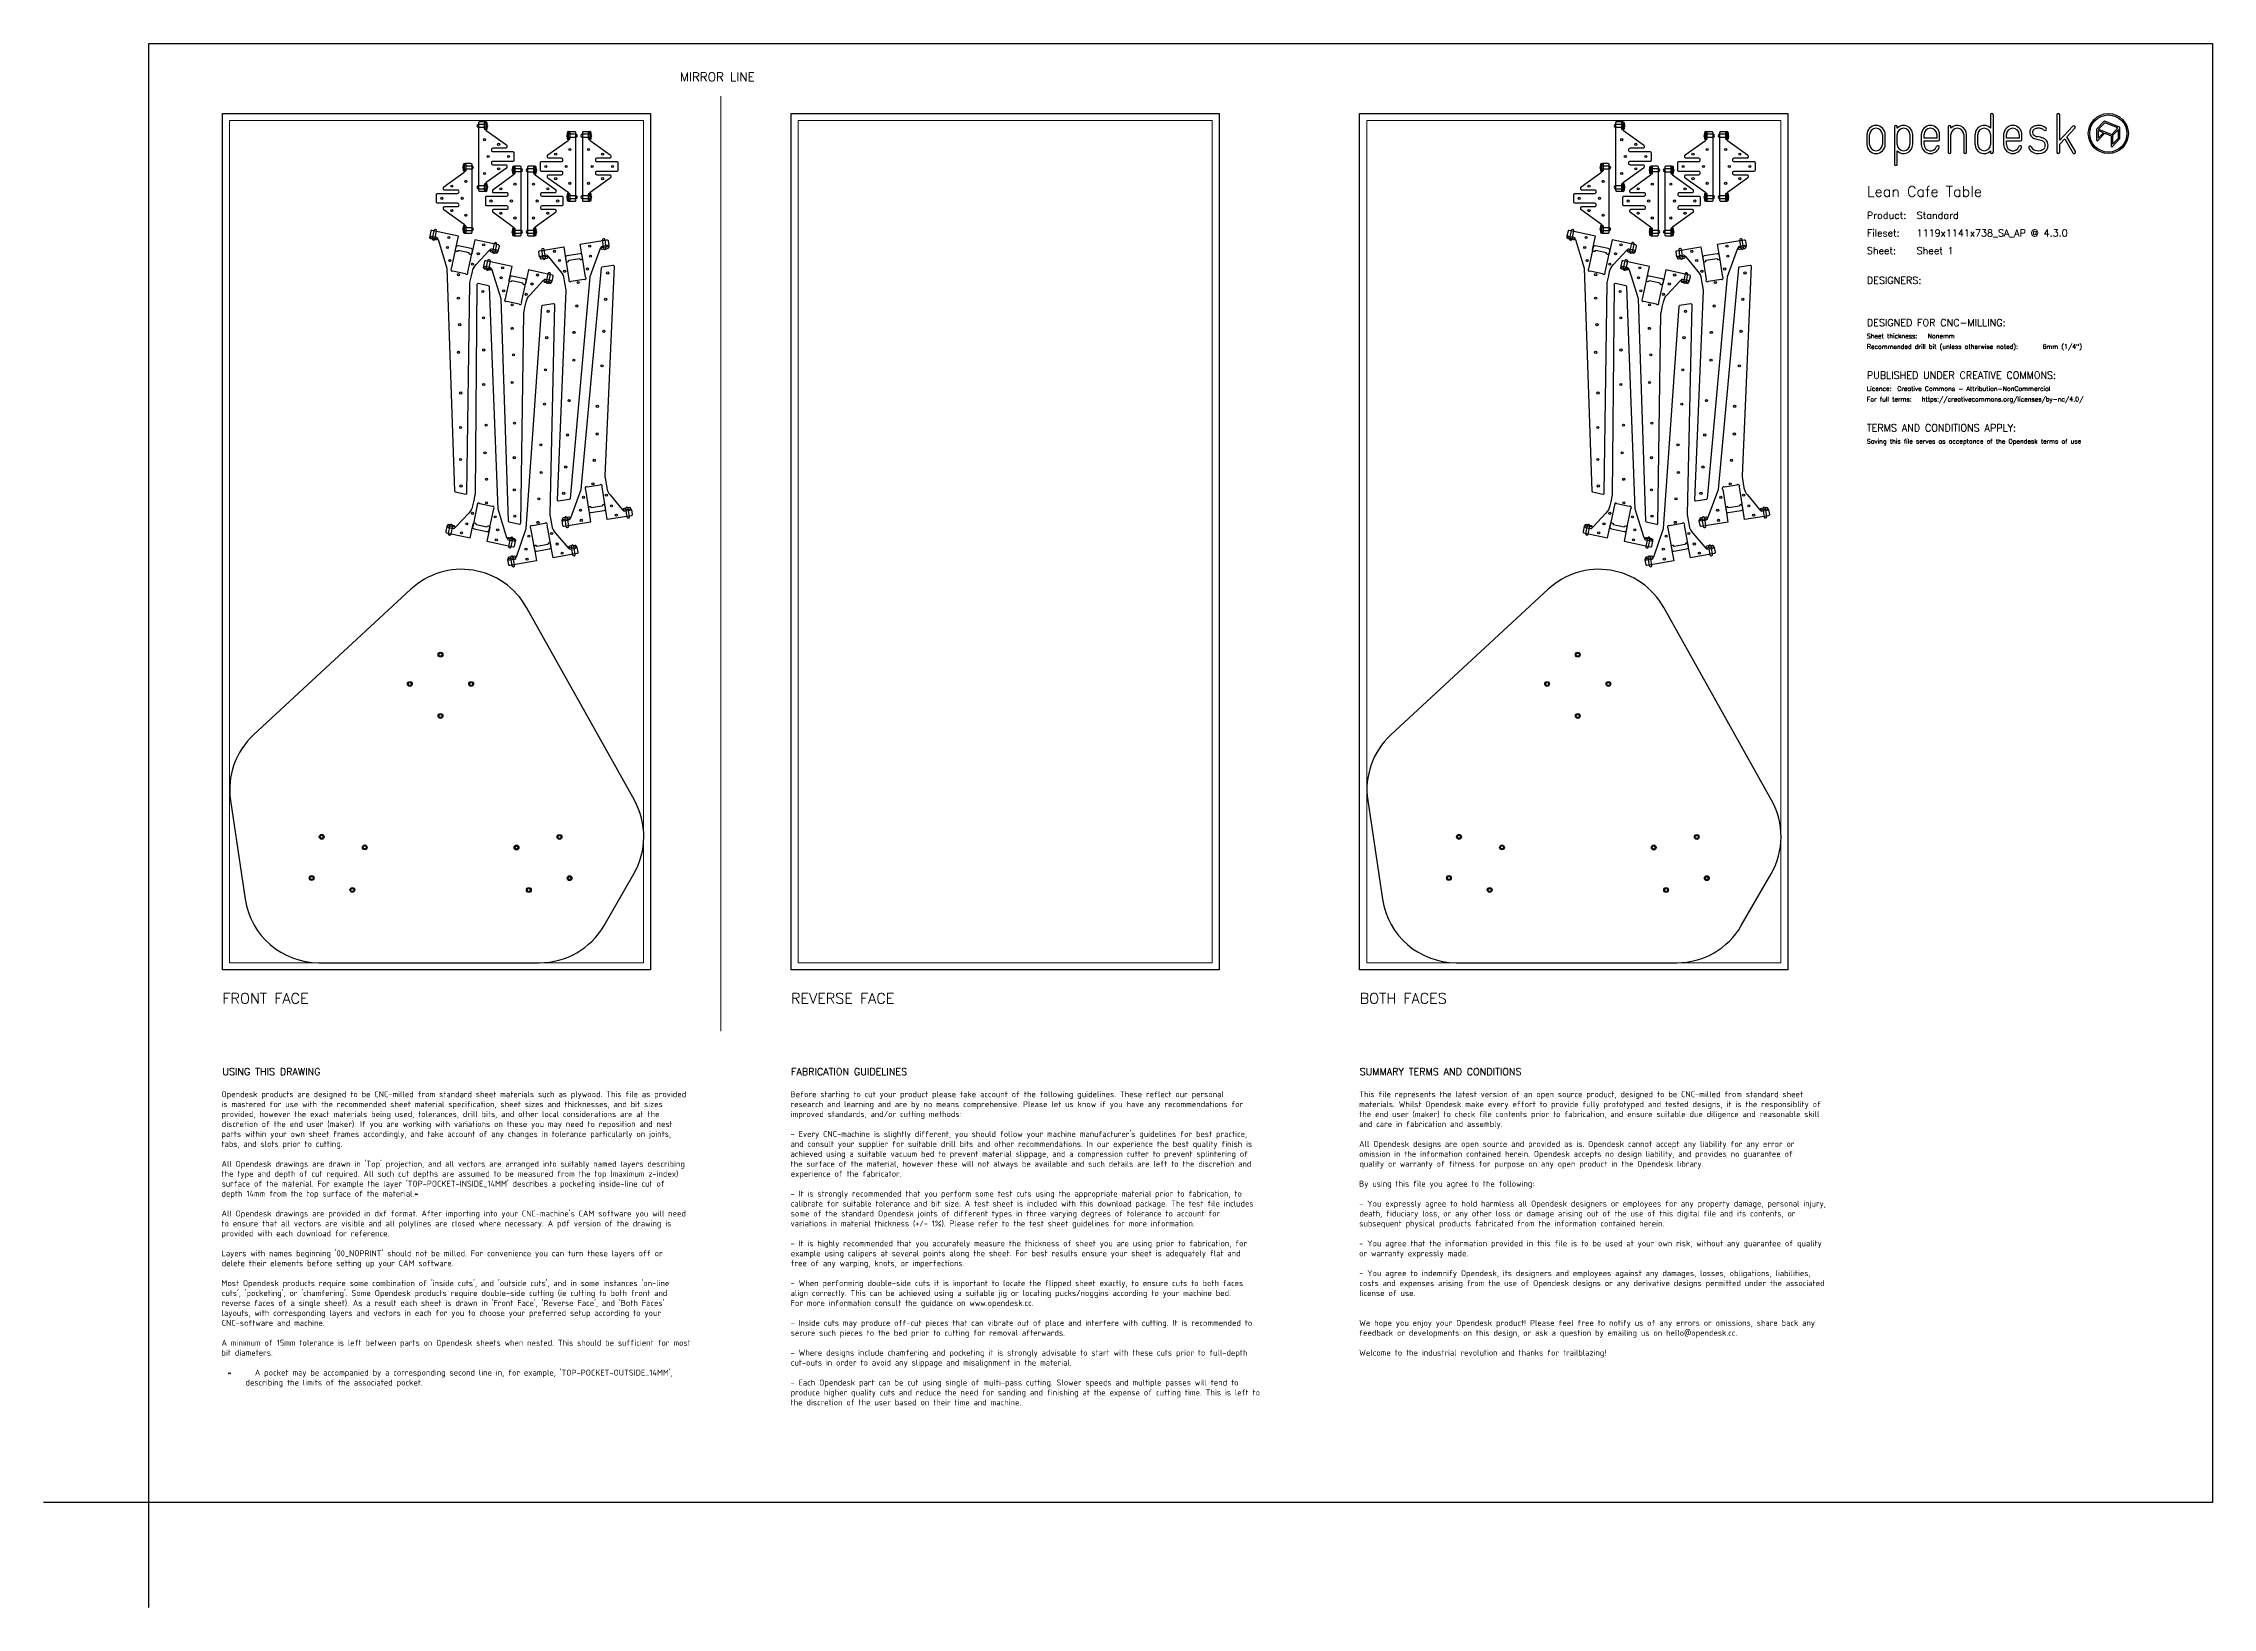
# Model space of a CAD drawing. Header units: millimetres. Extents: x -300 to 5880, y -300 to 4158.
import ezdxf
from ezdxf.enums import TextEntityAlignment as Align

# ---------------------------------------------------------------- set-up
doc = ezdxf.new("R2010")
doc.units = ezdxf.units.MM
doc.layers.add('00-NOPRINT_TEXT', color=7, linetype='Continuous', lineweight=25)
doc.layers.add('00_NOPRINT_TOLERANCE', color=7, linetype='Continuous', lineweight=5)
for name, color, linetype, lineweight, true_color in [('BOARD_$TH-NOMINAL', 3, 'Continuous', 30, 0x00ff00), ('TOP-CUT-OUTSIDE_24.000MM', 140, 'Continuous', 25, 0x00a2ff), ('TOP-HOLE-6.000MM-DIAM_15.000MM', 20, 'Continuous', 25, 0xff2400), ('TOP-HOLE-9.000MM-DIAM_19.000MM', 120, 'Continuous', 25, 0x00ffc5), ('TOP-POCKET-INSIDE_14.000MM', 190, 'Continuous', 25, 0x9300ff), ('TOP-POCKET-INSIDE_2.000MM', 110, 'Continuous', 25, 0x00ff94), ('TOP-POCKET-INSIDE_4.000MM', 160, 'Continuous', 25, 0x0026ff), ('TOP-POCKET-INSIDE_9.000MM', 60, 'Continuous', 25, 0xb0ff00)]:
    doc.layers.add(name, color=color, linetype=linetype, lineweight=lineweight, true_color=true_color)
doc.layers.add('TOP-CHAMFER-ONLINE_14.000MM', color=70, linetype='Continuous', true_color=0x8fff00)
doc.styles.add('OD-ISOCP-17_221', font='isocp.shx')
doc.styles.add('OD-ISOCP-17_222', font='isocp.shx')
doc.styles.add('OD-ISOCP-17_223', font='isocp.shx')
doc.styles.add('OD-ISOCP-17_224', font='isocp.shx')
doc.styles.add('OD-ISOCP-17_225', font='isocp.shx')
doc.styles.add('OD-ISOCP-17_226', font='isocp.shx')
doc.styles.add('OD-ISOCP-17_227', font='isocp.shx')
doc.styles.add('OD-ISOCP-17_228', font='isocp.shx')
doc.styles.add('OD-ISOCP-17_229', font='isocp.shx')
doc.styles.add('OD-ISOCP-17_230', font='isocp.shx')
doc.styles.add('OD-ISOCP-17_231', font='isocp.shx')
doc.styles.add('OD-ISOCP-17_232', font='isocp.shx')
doc.styles.add('OD-ISOCP-17_233', font='isocp.shx')
doc.styles.add('OD-ISOCP-17_234', font='isocp.shx')
doc.styles.add('OD-ISOCP-17_235', font='isocp.shx')
doc.styles.add('OD-ISOCP-17_236', font='isocp.shx')
doc.styles.add('OD-ISOCP-17_237', font='isocp.shx')
doc.styles.add('OD-ISOCP-17_238', font='isocp.shx')
doc.styles.add('OD-ISOCP-17_239', font='isocp.shx')
doc.styles.add('OD-ISOCP-17_240', font='isocp.shx')
doc.styles.add('OD-ISOCP-17_241', font='isocp.shx')
doc.styles.add('OD-ISOCP-17_242', font='isocp.shx')
doc.styles.add('OD-ISOCP-17_243', font='isocp.shx')
doc.styles.add('OD-ISOCP-17_244', font='isocp.shx')
doc.styles.add('OD-ISOCP-17_245', font='isocp.shx')
doc.styles.add('OD-ISOCP-17_246', font='isocp.shx')
doc.styles.add('OD-ISOCP-17_247', font='isocp.shx')
doc.styles.add('OD-ISOCP-17_248', font='isocp.shx')
doc.styles.add('OD-ISOCP-17_249', font='isocp.shx')
doc.styles.add('OD-ISOCP-17_250', font='isocp.shx')
doc.styles.add('OD-ISOCP-17_251', font='isocp.shx')
doc.styles.add('OD-ISOCP-17_252', font='isocp.shx')
doc.styles.add('OD-ISOCP-17_253', font='isocp.shx')
doc.styles.add('OD-ISOCP-17_254', font='isocp.shx')
doc.styles.add('OD-ISOCP-17_255', font='isocp.shx')
doc.styles.add('OD-ISOCP-17_256', font='isocp.shx')
doc.styles.add('OD-ISOCP-17_257', font='isocp.shx')
doc.styles.add('OD-ISOCP-17_258', font='isocp.shx')
doc.styles.add('OD-ISOCP-17_259', font='isocp.shx')
doc.styles.add('OD-ISOCP-17_260', font='isocp.shx')
doc.styles.add('OD-ISOCP-17_261', font='isocp.shx')
doc.styles.add('OD-ISOCP-17_262', font='isocp.shx')
doc.styles.add('OD-ISOCP-17_263', font='isocp.shx')
doc.styles.add('OD-ISOCP-17_264', font='isocp.shx')
doc.styles.add('OD-ISOCP-17_265', font='isocp.shx')
doc.styles.add('OD-ISOCP-17_266', font='isocp.shx')
doc.styles.add('OD-ISOCP-17_267', font='isocp.shx')
doc.styles.add('OD-ISOCP-17_268', font='isocp.shx')
doc.styles.add('OD-ISOCP-17_269', font='isocp.shx')
doc.styles.add('OD-ISOCP-17_270', font='isocp.shx')
doc.styles.add('OD-ISOCP-17_271', font='isocp.shx')
doc.styles.add('OD-ISOCP-17_272', font='isocp.shx')
doc.styles.add('OD-ISOCP-17_273', font='isocp.shx')
doc.styles.add('OD-ISOCP-17_274', font='isocp.shx')
doc.styles.add('OD-ISOCP-17_275', font='isocp.shx')
doc.styles.add('OD-ISOCP-17_276', font='isocp.shx')
doc.styles.add('OD-ISOCP-17_277', font='isocp.shx')
doc.styles.add('OD-ISOCP-17_278', font='isocp.shx')
doc.styles.add('OD-ISOCP-17_279', font='isocp.shx')
doc.styles.add('OD-ISOCP-17_280', font='isocp.shx')
doc.styles.add('OD-ISOCP-17_281', font='isocp.shx')
doc.styles.add('OD-ISOCP-17_282', font='isocp.shx')
doc.styles.add('OD-ISOCP-17_283', font='isocp.shx')
doc.styles.add('OD-ISOCP-17_284', font='isocp.shx')
doc.styles.add('OD-ISOCP-17_285', font='isocp.shx')
doc.styles.add('OD-ISOCP-17_286', font='isocp.shx')
doc.styles.add('OD-ISOCP-17_287', font='isocp.shx')
doc.styles.add('OD-ISOCP-17_288', font='isocp.shx')
doc.styles.add('OD-SIMPLEX-13_86', font='simplex.shx')
doc.styles.add('OD-SIMPLEX-20_82', font='simplex.shx')
doc.styles.add('OD-SIMPLEX-20_86', font='simplex.shx')
doc.styles.add('OD-SIMPLEX-20_87', font='simplex.shx')
doc.styles.add('OD-SIMPLEX-20_88', font='simplex.shx')
doc.styles.add('OD-SIMPLEX-25_89', font='simplex.shx')
doc.styles.add('OD-SIMPLEX-30_83', font='simplex.shx')
doc.styles.add('OD-SIMPLEX-30_87', font='simplex.shx')
doc.styles.add('OD-SIMPLEX-30_88', font='simplex.shx')
doc.styles.add('OD-SIMPLEX-30_89', font='simplex.shx')

# ---------------------------------------------------------------- blocks, each defined once
blk = doc.blocks.new('Borders Opendesk_7')
at = {"layer": '00-NOPRINT_TEXT'}
for p, q in [((0, 4158), (5880, 4158)), ((0, 0), (0, 4158)), ((5880, 4158), (5880, 0)), ((4895, 3898), (4895, 3870.1)), ((4902.9, 3870.1), (4902.9, 3898)), ((4939.3, 3898), (4939.3, 3870.1)), ((4947.3, 3870.1), (4947.3, 3898)), ((4973.4, 3920.1), (4973.4, 3814.1)), ((4981.3, 3916.7), (4981.3, 3920.1)), ((4981.3, 3870.1), (4981.3, 3898)), ((5017.7, 3898), (5017.7, 3870.1)), ((5025.6, 3870.1), (5025.6, 3898)), ((5050, 3898), (5050, 3870.1)), ((5058, 3888.1), (5058, 3898)), ((5094.4, 3898), (5094.4, 3888.1)), ((5102.3, 3884.1), (5102.3, 3898)), ((5126.6, 3920.1), (5126.6, 3848)), ((5134.5, 3916.7), (5134.5, 3920.1)), ((5134.5, 3848), (5134.5, 3898)), ((5170.9, 3898), (5170.9, 3848)), ((5178.9, 3848), (5178.9, 3898)), ((5203, 3898), (5203, 3870.1)), ((5211, 3870.1), (5211, 3898)), ((5247.4, 3954), (5247.4, 3916.7)), ((5247.4, 3898), (5247.4, 3870.1)), ((5255.3, 3848), (5255.3, 3954)), ((5284.6, 3898), (5284.6, 3870.1)), ((5292.6, 3888.1), (5292.6, 3898)), ((5329, 3898), (5329, 3888.1)), ((5336.9, 3884.1), (5336.9, 3898)), ((5436.4, 3954), (5436.4, 3848)), ((5444.4, 3881.9), (5444.4, 3954)), ((5482.1, 3922), (5444.4, 3881.9)), ((5464.8, 3892.1), (5487.9, 3916.6)), ((5549.5, 3912.6), (5549.5, 3882.2)), ((5570.5, 3935.8), (5550.1, 3914)), ((5553.1, 3880.8), (5572.9, 3901.9)), ((5553.7, 3909.6), (5553.7, 3887.4)), ((5568.8, 3903.5), (5553.7, 3909.6)), ((5553.7, 3887.4), (5568.8, 3903.5)), ((5572.6, 3931.9), (5555.2, 3913.4)), ((5555.2, 3913.4), (5592.6, 3898.3)), ((5610, 3916.9), (5572.6, 3931.9)), ((5614.4, 3919.6), (5572.8, 3936.3)), ((5572.9, 3901.9), (5591.1, 3894.5)), ((5591.1, 3894.5), (5591.1, 3865.5)), ((5592.6, 3898.3), (5610, 3916.9)), ((5611.5, 3912.4), (5595.2, 3895.1)), ((5595.2, 3895.1), (5595.2, 3870.7)), ((5611.5, 3888.1), (5611.5, 3912.4)), ((5615.7, 3887.3), (5615.7, 3917.6)), ((4981.3, 3814.1), (4981.3, 3851.4)), ((5094.4, 3888.1), (5058, 3888.1)), ((5058, 3870.1), (5058, 3880.1)), ((5058, 3880.1), (5098.3, 3880.1)), ((5247.4, 3851.4), (5247.4, 3848)), ((5329, 3888.1), (5292.6, 3888.1)), ((5292.6, 3870.1), (5292.6, 3880.1)), ((5292.6, 3880.1), (5332.9, 3880.1)), ((5444.4, 3870.4), (5459.1, 3886)), ((5444.4, 3848), (5444.4, 3870.4)), ((5459.1, 3886), (5482.1, 3846)), ((5489, 3850), (5464.8, 3892.1)), ((5594.7, 3864.1), (5615.1, 3885.8)), ((5595.2, 3870.7), (5611.5, 3888.1)), ((0, 0), (-300, 0)), ((0, -300), (0, 0)), ((5880, 0), (0, 0))]:
    blk.add_line(p, q, dxfattribs=at)
for radius in [57, 52.9]:
    blk.add_circle((5582.9, 3901), radius, dxfattribs=at)
for centre, radius, start, end in [((5251.3, 3954), 3.97, 0, 180), ((5440.4, 3954), 3.97, 0, 180), ((4921.1, 3898), 26.1, 0, 180), ((4921.1, 3898), 18.2, 0, 180), ((4977.3, 3920.1), 3.97, 0, 180), ((4999.5, 3898), 26.1, 0, 134.13157), ((4999.5, 3898), 18.2, 0, 180), ((5076.2, 3898), 26.1, 0, 180), ((5076.2, 3898), 18.2, 0, 180), ((5130.6, 3920.1), 3.97, 0, 180), ((5152.7, 3898), 26.1, 0, 134.13157), ((5152.7, 3898), 18.2, 0, 180), ((5229.2, 3898), 26.1, 45.86843, 180), ((5229.2, 3898), 18.2, 0, 180), ((5310.8, 3898), 26.1, 0, 180), ((5310.8, 3898), 18.2, 0, 180), ((5377.2, 3904.5), 18.3, 167.09639, 235.84532), ((5375.9, 3904.8), 16.9, 150.51394, 167.04891), ((5377.5, 3903.4), 19, 138.98821, 149.26699), ((5377.5, 3903.4), 19, 127.9168, 138.98821), ((5380.5, 3899.5), 24, 111.70118, 127.9168), ((5377.2, 3904.5), 10.3, 167.96032, 235.86134), ((5375.9, 3904.8), 8.99, 151.05191, 168.02381), ((5377.5, 3903.4), 11.1, 138.98821, 148.80915), ((5377.5, 3903.4), 11.1, 127.9168, 138.98821), ((5380.5, 3899.5), 16, 111.70118, 127.9168), ((5382, 3911.6), 18.9, 235.85111, 248.09121), ((5383.5, 3891.9), 32.1, 90, 111.70118), ((5383.5, 3891.9), 24.2, 90, 111.70118), ((5388.7, 3928.4), 37, 248.09121, 257.53847), ((5383.5, 3878.8), 45.3, 80.71035, 90), ((5383.5, 3878.8), 37.3, 80.71035, 90), ((5385.9, 3893.2), 22.7, 71.50348, 80.71035), ((5385.9, 3893.2), 30.7, 71.50348, 80.71035), ((5387.1, 3896.7), 19, 61.03556, 71.50348), ((5387.1, 3896.7), 26.9, 61.03556, 71.50348), ((5387.1, 3896.7), 19, 46.7983, 61.03556), ((5387.1, 3896.7), 26.9, 46.7983, 61.03556), ((5402.8, 3913.5), 3.97, 226.7983, 46.7983), ((5485, 3919.3), 3.97, 316.71352, 136.71352), ((5551.6, 3912.6), 2.06, 136.76961, 180), ((5572, 3934.4), 2.06, 68.07144, 136.76961), ((5613.6, 3917.6), 2.06, 0, 68.07144), ((4921.1, 3870.1), 26.1, 180, 0), ((4921.1, 3870.1), 18.2, 180, 0), ((4999.5, 3870.1), 18.2, 180, 0), ((4999.5, 3870.1), 26.1, 225.86843, 0), ((5076.2, 3870.1), 26.1, 180, 340.02575), ((5076.2, 3870.1), 18.2, 180, 340.02575), ((5097, 3862.6), 3.97, 340.02575, 160.02575), ((5098.3, 3884.1), 3.97, 270, 0), ((5130.6, 3848), 3.97, 180, 0), ((5174.9, 3848), 3.97, 180, 0), ((5229.2, 3870.1), 26.1, 180, 314.13157), ((5229.2, 3870.1), 18.2, 180, 0), ((5251.3, 3848), 3.97, 180, 0), ((5310.8, 3870.1), 26.1, 180, 340.02575), ((5310.8, 3870.1), 18.2, 180, 340.02575), ((5331.6, 3862.6), 3.97, 340.02575, 160.02575), ((5332.9, 3884.1), 3.97, 270, 0), ((5359.7, 3861.7), 3.97, 24.78597, 204.78597), ((5380.2, 3871.2), 26.6, 204.78597, 247.9544), ((5380.2, 3871.2), 18.7, 204.78597, 247.9544), ((5382, 3911.6), 26.9, 235.85111, 248.09121), ((5383.5, 3879.3), 35.4, 247.9544, 298.20261), ((5388.7, 3928.4), 44.9, 248.09121, 257.53847), ((5383.5, 3879.3), 27.4, 247.9544, 298.20261), ((5300, 3526.6), 366.5, 76.19474, 77.53847), ((5300, 3526.6), 374.5, 76.19474, 77.53847), ((5372.7, 3822.5), 61.9, 69.1442, 76.19474), ((5372.7, 3822.5), 69.8, 69.1442, 76.19474), ((5389.5, 3866.6), 14.6, 38.92909, 69.1442), ((5390.6, 3866.1), 12.5, 298.20261, 343.80333), ((5389.5, 3866.6), 22.5, 38.92909, 69.1442), ((5390.6, 3866.1), 20.4, 298.20261, 343.80333), ((5393.9, 3870.2), 8.99, 17.58344, 38.92909), ((5385.6, 3867.6), 17.6, 343.80333, 17.58344), ((5393.9, 3870.2), 16.9, 17.58344, 38.92909), ((5385.6, 3867.6), 25.5, 343.80333, 17.58344), ((5440.4, 3848), 3.97, 180, 0), ((5485.5, 3848), 3.97, 209.84173, 29.84173), ((5551.6, 3882.2), 2.06, 180, 316.76961), ((5593.2, 3865.5), 2.06, 180, 316.76961), ((5613.6, 3887.3), 2.06, 316.76961, 0), ((4977.3, 3814.1), 3.97, 180, 0)]:
    blk.add_arc(centre, radius, start, end, dxfattribs=at)
at = {"layer": '00_NOPRINT_TOLERANCE', "ltscale": 0.379202}
for p, q in [((210, 3958), (1430, 3958)), ((210, 1518), (210, 3958)), ((1430, 3958), (1430, 1518)), ((1830, 3958), (3050, 3958)), ((1830, 1518), (1830, 3958)), ((3050, 3958), (3050, 1518)), ((3450, 3958), (4670, 3958)), ((3450, 1518), (3450, 3958)), ((4670, 3958), (4670, 1518)), ((1430, 1518), (210, 1518)), ((3050, 1518), (1830, 1518)), ((4670, 1518), (3450, 1518))]:
    blk.add_line(p, q, dxfattribs=at)
at = {"layer": '00_NOPRINT_TOLERANCE', "ltscale": 0.379043}
blk.add_line((1630, 1343.2), (1630, 4008), dxfattribs=at)
at = {"layer": '00_NOPRINT_TOLERANCE', "ltscale": 0.380876}
for p, q in [((230, 3938), (1410, 3938)), ((1850, 3938), (3030, 3938)), ((3470, 3938), (4650, 3938)), ((1410, 1538), (230, 1538)), ((3030, 1538), (1850, 1538)), ((4650, 1538), (3470, 1538))]:
    blk.add_line(p, q, dxfattribs=at)
at = {"layer": '00_NOPRINT_TOLERANCE', "ltscale": 0.380023}
for p, q in [((230, 1538), (230, 3938)), ((1410, 3938), (1410, 1538)), ((1850, 1538), (1850, 3938)), ((3030, 3938), (3030, 1538)), ((3470, 1538), (3470, 3938)), ((4650, 3938), (4650, 1538))]:
    blk.add_line(p, q, dxfattribs=at)
at = {"layer": 'BOARD_$TH-NOMINAL'}
for p, q in [((210, 3958), (1430, 3958)), ((210, 1518), (210, 3958)), ((1430, 3958), (1430, 1518)), ((1830, 3958), (3050, 3958)), ((1830, 1518), (1830, 3958)), ((3050, 3958), (3050, 1518)), ((3450, 3958), (4670, 3958)), ((3450, 1518), (3450, 3958)), ((4670, 3958), (4670, 1518)), ((1430, 1518), (210, 1518)), ((3050, 1518), (1830, 1518)), ((4670, 1518), (3450, 1518))]:
    blk.add_line(p, q, dxfattribs=at)
at = {"layer": '00-NOPRINT_TEXT'}
for s, height, style, p in [('MIRROR LINE', 25, 'OD-SIMPLEX-25_89', (1513.3, 4049.9)), ('Lean Cafe Table', 30, 'OD-SIMPLEX-30_83', (4895, 3720.9)), ('Product:', 20, 'OD-SIMPLEX-20_82', (4895, 3657.9)), ('Standard', 20, 'OD-SIMPLEX-20_82', (5036.9, 3657.9)), ('Fileset:', 20, 'OD-SIMPLEX-20_82', (4895, 3607.7)), ('1119x1141x738_SA_AP @ 4.3.0', 20, 'OD-SIMPLEX-20_82', (5036.9, 3607.6)), ('Sheet:', 20, 'OD-SIMPLEX-20_82', (4895, 3557.4)), ('Sheet 1', 20, 'OD-SIMPLEX-20_82', (5036.9, 3557.5)), ('DESIGNERS:', 20, 'OD-SIMPLEX-20_82', (4895, 3472.4)), ('DESIGNED FOR CNC-MILLING:', 20, 'OD-SIMPLEX-20_82', (4895, 3352.4)), ('Sheet thickness:', 13, 'OD-SIMPLEX-13_86', (4895, 3317.4)), ('Recommended drill bit (unless otherwise noted):', 13, 'OD-SIMPLEX-13_86', (4895, 3287.4)), ('Nonemm', 13, 'OD-SIMPLEX-13_86', (5068.3, 3317.4)), ('6mm (1/4")', 13, 'OD-SIMPLEX-13_86', (5395.5, 3287.4)), ('PUBLISHED UNDER CREATIVE COMMONS:', 20, 'OD-SIMPLEX-20_82', (4895, 3202.4)), ('Licence:', 13, 'OD-SIMPLEX-13_86', (4895, 3167.4)), ('Creative Commons - Attribution-NonCommercial', 13, 'OD-SIMPLEX-13_86', (4981.5, 3167.4)), ('https://creativecommons.org/licenses/by-nc/4.0/', 13, 'OD-SIMPLEX-13_86', (5051.1, 3137.4)), ('For full terms:', 13, 'OD-SIMPLEX-13_86', (4895, 3137.4)), ('TERMS AND CONDITIONS APPLY:', 20, 'OD-SIMPLEX-20_82', (4895, 3052.3)), ('Saving this file serves as acceptance of the Opendesk terms of use ', 13, 'OD-SIMPLEX-13_86', (4895, 3017.3))]:
    blk.add_text(s, height=height, dxfattribs=dict(at, style=style)).set_placement(p)
at = {"layer": '00-NOPRINT_TEXT', "color": 7}
for s, height, style, p in [('FRONT FACE', 30, 'OD-SIMPLEX-30_89', (210, 1451.3)), ('REVERSE FACE', 30, 'OD-SIMPLEX-30_88', (1830, 1451.3)), ('BOTH FACES', 30, 'OD-SIMPLEX-30_87', (3450, 1451.3)), ('USING THIS DRAWING', 20, 'OD-SIMPLEX-20_88', (210, 1237.4)), ('FABRICATION GUIDELINES', 20, 'OD-SIMPLEX-20_87', (1830, 1237.4)), ('SUMMARY TERMS AND CONDITIONS', 20, 'OD-SIMPLEX-20_86', (3450, 1237.4))]:
    blk.add_text(s, height=height, dxfattribs=dict(at, style=style)).set_placement(p, align=Align.TOP_LEFT)
for s, style, p in [('Opendesk products are designed to be CNC-milled from standard sheet materials such as plywood. This file as provided', 'OD-ISOCP-17_265', (207.4, 1154.7)), ('is mastered for use with the recommended sheet material specification, sheet sizes and thicknesses, and bit sizes', 'OD-ISOCP-17_266', (207.4, 1126.3)), ('provided, however the exact materials being used, tolerances, drill bits, and other local considerations are at the', 'OD-ISOCP-17_267', (207.4, 1098)), ('research and learning and are by no means comprehensive. Please let us know if you have any recommendations for', 'OD-ISOCP-17_241', (1828.7, 1126.3)), ('Before starting to cut your product please take account of the following guidelines. These reflect our personal', 'OD-ISOCP-17_240', (1828.7, 1154.7)), ('improved standards, and/or cutting methods:', 'OD-ISOCP-17_242', (1828.7, 1098)), ('the end user (maker) to check file contents prior to fabrication, and ensure suitable due diligence and reasonable skill', 'OD-ISOCP-17_223', (3448.5, 1098)), ('This file represents the latest version of an open source product, designed to be CNC-milled from standard sheet', 'OD-ISOCP-17_221', (3448.5, 1154.7)), ('materials. Whilst Opendesk make every effort to provide fully prototyped and tested designs, it is the responsiblity of', 'OD-ISOCP-17_222', (3448.5, 1126.3)), ('parts within your own sheet frames accordingly, and take account of any changes in tolerance particularly on joints,', 'OD-ISOCP-17_269', (207.4, 1041.3)), ('discretion of the end user (maker). If you are working with variations on these you may need to reposition and nest', 'OD-ISOCP-17_268', (208.1, 1069.7)), ("- Every CNC-machine is slightly different, you should follow your machine manufacturer's guidelines for best practice,", 'OD-ISOCP-17_243', (1828.7, 1041.3)), ('and care in fabrication and assembly.', 'OD-ISOCP-17_224', (3448.5, 1069.7)), ('tabs, and slots prior to cutting.', 'OD-ISOCP-17_270', (207.4, 1013)), ('and consult your supplier for suitable drill bits and other recommendations. In our experience the best quality finish is', 'OD-ISOCP-17_244', (1828.7, 1013)), ('achieved using a suitable vacuum bed to prevent material slippage, and a compression cutter to prevent splintering of', 'OD-ISOCP-17_245', (1828.7, 984.7)), ('All Opendesk designs are open source and provided as is. Opendesk cannot accept any liability for any error or', 'OD-ISOCP-17_225', (3448.5, 1013)), ('omission in the information contained herein. Opendesk accepts no design liability, and provides no guarantee of', 'OD-ISOCP-17_226', (3448.5, 984.7)), ('the type and depth of cut required. All such cut depths are assumed to be measured from the top (maximum z-index)', 'OD-ISOCP-17_272', (207.4, 928)), ("All Opendesk drawings are drawn in 'Top' projection, and all vectors are arranged into suitably named layers describing", 'OD-ISOCP-17_271', (207.4, 956.3)), ('the surface of the material, however these will not always be available and such details are left to the discretion and', 'OD-ISOCP-17_246', (1828.7, 956.3)), ('experience of the fabricator.', 'OD-ISOCP-17_247', (1829.2, 928)), ('quality or warranty of fitness for purpose on any open product in the Opendesk library.', 'OD-ISOCP-17_227', (3449.1, 956.3)), ('depth 14mm from the top surface of the material.*', 'OD-ISOCP-17_274', (207.4, 871.3)), ("surface of the material. For example the layer 'TOP-POCKET-INSIDE_14MM' describes a pocketing inside-line cut of", 'OD-ISOCP-17_273', (208, 899.7)), ('- It is strongly recommended that you perform some test cuts using the appropriate material prior to fabrication, to', 'OD-ISOCP-17_248', (1828.7, 871.3)), ('By using this file you agree to the following:', 'OD-ISOCP-17_228', (3448.5, 899.7)), ('to ensure that all vectors are visible and all polylines are closed where necessary. A pdf version of the drawing is', 'OD-ISOCP-17_276', (207.4, 786.3)), ("All Opendesk drawings are provided in dxf format. After importing into your CNC-machine's CAM software you will need", 'OD-ISOCP-17_275', (207.4, 814.7)), ('variations in material thickness (+/- 1%). Please refer to the test sheet guidelines for more information.', 'OD-ISOCP-17_251', (1828.7, 786.3)), ('some of the standard Opendesk joints of different types in three varying degrees of tolerance to account for', 'OD-ISOCP-17_250', (1829.2, 814.7)), ('calibrate for suitable tolerance and bit size. A test sheet is included with this download package. The test file includes', 'OD-ISOCP-17_249', (1829.3, 843)), ('- You expressly agree to hold harmless all Opendesk designers or employees for any property damage, personal injury,', 'OD-ISOCP-17_229', (3448.5, 843)), ('subsequent physical products fabricated from the information contained herein.', 'OD-ISOCP-17_231', (3449, 786.3)), ('death, fiduciary loss, or any other loss or damage arising out of the use of this digital file and its contents, or', 'OD-ISOCP-17_230', (3449.1, 814.7)), ('provided with each download for reference.', 'OD-ISOCP-17_277', (207.4, 758)), ('- It is highly recommended that you accurately measure the thickness of sheet you are using prior to fabrication, for', 'OD-ISOCP-17_252', (1828.7, 729.7)), ('- You agree that the information provided in this file is to be used at your own risk, without any guarantee of quality', 'OD-ISOCP-17_232', (3448.5, 729.7)), ("Layers with names beginning '00_NOPRINT' should not be milled. For convenience you can turn these layers off or", 'OD-ISOCP-17_278', (207.4, 701.3)), ('delete their elements before setting up your CAM software.', 'OD-ISOCP-17_279', (208.1, 673)), ('free of any warping, knots, or imperfections.', 'OD-ISOCP-17_254', (1828.7, 673)), ('example using calipers at several points along the sheet. For best results ensure your sheet is adequately flat and', 'OD-ISOCP-17_253', (1829.2, 701.3)), ('or warranty expressly made.', 'OD-ISOCP-17_233', (3448.5, 701.3)), ("Most Opendesk products require some combination of 'inside cuts', and 'outside cuts', and in some instances 'on-line", 'OD-ISOCP-17_280', (207.4, 616.3)), ('- When performing double-side cuts it is important to locate the flipped sheet exactly, to ensure cuts to both faces', 'OD-ISOCP-17_255', (1828.7, 616.3)), ('- You agree to indemnify Opendesk, its designers and employees against any damages, losses, obligations, liabilities,', 'OD-ISOCP-17_234', (3448.5, 644.7)), ('costs and expenses arising from the use of Opendesk designs or any derivative designs permitted under the associated', 'OD-ISOCP-17_235', (3449.1, 616.3)), ("reverse faces of a single sheet). As a result each sheet is drawn in 'Front Face', 'Reverse Face', and 'Both Faces'", 'OD-ISOCP-17_282', (207.4, 559.7)), ("cuts', 'pocketing', or 'chamfering'. Some Opendesk products require double-side cutting (ie cutting to both front and", 'OD-ISOCP-17_281', (208.1, 588)), ('align correctly. This can be achieved using a suitable jig or locating pucks/noggins according to your machine bed.', 'OD-ISOCP-17_256', (1828.7, 588)), ('For more information consult the guidance on www.opendesk.cc.', 'OD-ISOCP-17_257', (1828.7, 559.7)), ('license of use.', 'OD-ISOCP-17_236', (3448.8, 588)), ('layouts, with corresponding layers and vectors in each for you to choose your preferred setup according to your', 'OD-ISOCP-17_283', (207.8, 531.3)), ('CNC-software and machine.', 'OD-ISOCP-17_284', (208.2, 503)), ('- Inside cuts may produce off-cut pieces that can vibrate out of place and interfere with cutting. It is recommended to', 'OD-ISOCP-17_258', (1828.7, 503)), ('We hope you enjoy your Opendesk product! Please feel free to notify us of any errors or omissions, share back any', 'OD-ISOCP-17_237', (3448.5, 503)), ('A minimum of 15mm tolerance is left between parts on Opendesk sheets when nested. This should be sufficient for most', 'OD-ISOCP-17_285', (207.4, 446.3)), ('bit diameters.', 'OD-ISOCP-17_286', (207.4, 418)), ('- Where designs include chamfering and pocketing it is strongly advisable to start with these cuts prior to full-depth', 'OD-ISOCP-17_260', (1828.7, 418)), ('secure such pieces to the bed prior to cutting for removal afterwards.', 'OD-ISOCP-17_259', (1829.2, 474.7)), ('Welcome to the industrial revolution and thanks for trailblazing!', 'OD-ISOCP-17_239', (3448.5, 418)), ('feedback or developments on this design, or ask a question by emailing us on hello@opendesk.cc.', 'OD-ISOCP-17_238', (3448.5, 474.7)), ("*      A pocket may be accompanied by a corresponding second line in, for example, 'TOP-POCKET-OUTSIDE_14MM',", 'OD-ISOCP-17_287', (224.4, 361.3)), ('cut-outs in order to avoid any slippage and misalignment in the material.', 'OD-ISOCP-17_261', (1829.3, 389.7)), ('describing the limits of the associated pocket.', 'OD-ISOCP-17_288', (276.1, 333)), ('- Each Opendesk part can be cut using single of multi-pass cutting. Slower speeds and multiple passes will tend to', 'OD-ISOCP-17_262', (1828.7, 333)), ('produce higher quality cuts and reduce the need for sanding and finishing at the expense of cutting time. This is left to', 'OD-ISOCP-17_263', (1828.7, 304.7)), ('the discretion of the user based on their time and machine.', 'OD-ISOCP-17_264', (1828.7, 276.3))]:
    blk.add_text(s, height=17, dxfattribs=dict(at, style=style)).set_placement(p)

msp = doc.modelspace()

# ---------------------------------------------------------------- linework, layer by layer
at = {"layer": 'TOP-CHAMFER-ONLINE_14.000MM'}
for points in [[(1076.3, 2550.5, 0.485525), (747.1, 2602.6), (298.7, 2187.3, 0.247833), (233, 2000.5), (275, 1718.8, 0.371492), (484.8, 1538), (1113.6, 1538, 0.267949), (1297.3, 1644), (1382.3, 1791.3, 0.264273), (1383.7, 2000.8)], [(4316.3, 2550.5, 0.485525), (3987.1, 2602.6), (3538.7, 2187.3, 0.247833), (3473, 2000.5), (3515, 1718.8, 0.371492), (3724.8, 1538), (4353.6, 1538, 0.267949), (4537.3, 1644), (4622.3, 1791.3, 0.264273), (4623.7, 2000.8)]]:
    msp.add_lwpolyline(points, format="xyb", close=True, dxfattribs=at)
at = {"layer": 'TOP-CUT-OUTSIDE_24.000MM'}
for points in [[(960.2, 3758.8), (960.2, 3738.5, -0.414214), (957.2, 3735.5), (943.2, 3735.5, -0.414214), (940.2, 3738.5), (940.2, 3932.5, -0.414214), (943.2, 3935.5), (957.2, 3935.5, -0.414214), (960.2, 3932.5), (960.2, 3912.2, 0.241641), (961.4, 3909.7), (1019, 3868.4, -0.241641), (1020.3, 3866), (1020.3, 3862, -0.414214), (1017.3, 3859), (980.2, 3859, 0.470601), (976.2, 3854.2, 0.470601), (980.2, 3849.5), (1037.2, 3849.5, -0.414214), (1040.2, 3846.5), (1040.2, 3824.5, -0.414214), (1037.2, 3821.5), (980.2, 3821.5, 0.470601), (976.2, 3816.7, 0.470601), (980.2, 3812), (1017.3, 3812, -0.414214), (1020.3, 3809), (1020.3, 3805, -0.241638), (1019, 3802.6), (961.4, 3761.3, 0.241638), (960.2, 3758.8)], [(1196.4, 3883.9), (1196.4, 3904.2, -0.414214), (1199.4, 3907.2), (1213.4, 3907.2, -0.414214), (1216.4, 3904.2), (1216.4, 3710.2, -0.414214), (1213.4, 3707.2), (1199.4, 3707.2, -0.414214), (1196.4, 3710.2), (1196.4, 3730.5, 0.241641), (1195.1, 3733), (1137.5, 3774.3, -0.241641), (1136.3, 3776.7), (1136.3, 3780.7, -0.414214), (1139.3, 3783.7), (1176.4, 3783.7, 0.470601), (1180.3, 3788.5, 0.470601), (1176.4, 3793.2), (1119.4, 3793.2, -0.414214), (1116.4, 3796.2), (1116.4, 3818.2, -0.414214), (1119.4, 3821.2), (1176.4, 3821.2, 0.470601), (1180.3, 3826, 0.470601), (1176.4, 3830.7), (1139.3, 3830.7, -0.414214), (1136.3, 3833.7), (1136.3, 3837.7, -0.241638), (1137.5, 3840.1), (1195.1, 3881.4, 0.241638), (1196.4, 3883.9)], [(1256.4, 3730.5), (1256.4, 3710.2, -0.414214), (1253.4, 3707.2), (1239.4, 3707.2, -0.414214), (1236.4, 3710.2), (1236.4, 3904.2, -0.414214), (1239.4, 3907.2), (1253.4, 3907.2, -0.414214), (1256.4, 3904.2), (1256.4, 3883.9, 0.241641), (1257.6, 3881.4), (1315.2, 3840.1, -0.241641), (1316.5, 3837.7), (1316.5, 3833.7, -0.414214), (1313.5, 3830.7), (1276.4, 3830.7, 0.470601), (1272.5, 3826, 0.470601), (1276.4, 3821.2), (1333.4, 3821.2, -0.414214), (1336.4, 3818.2), (1336.4, 3796.2, -0.414214), (1333.4, 3793.2), (1276.4, 3793.2, 0.470601), (1272.5, 3788.5, 0.470601), (1276.4, 3783.7), (1313.5, 3783.7, -0.414214), (1316.5, 3780.7), (1316.5, 3776.7, -0.241638), (1315.2, 3774.3), (1257.6, 3733, 0.241638), (1256.4, 3730.5)], [(4200.2, 3758.8), (4200.2, 3738.5, -0.414214), (4197.2, 3735.5), (4183.2, 3735.5, -0.414214), (4180.2, 3738.5), (4180.2, 3932.5, -0.414214), (4183.2, 3935.5), (4197.2, 3935.5, -0.414214), (4200.2, 3932.5), (4200.2, 3912.2, 0.241641), (4201.4, 3909.7), (4259, 3868.4, -0.241641), (4260.3, 3866), (4260.3, 3862, -0.414214), (4257.3, 3859), (4220.2, 3859, 0.470601), (4216.2, 3854.2, 0.470601), (4220.2, 3849.5), (4277.2, 3849.5, -0.414214), (4280.2, 3846.5), (4280.2, 3824.5, -0.414214), (4277.2, 3821.5), (4220.2, 3821.5, 0.470601), (4216.2, 3816.7, 0.470601), (4220.2, 3812), (4257.3, 3812, -0.414214), (4260.3, 3809), (4260.3, 3805, -0.241638), (4259, 3802.6), (4201.4, 3761.3, 0.241638), (4200.2, 3758.8)], [(4436.4, 3883.9), (4436.4, 3904.2, -0.414214), (4439.4, 3907.2), (4453.4, 3907.2, -0.414214), (4456.4, 3904.2), (4456.4, 3710.2, -0.414214), (4453.4, 3707.2), (4439.4, 3707.2, -0.414214), (4436.4, 3710.2), (4436.4, 3730.5, 0.241641), (4435.1, 3733), (4377.5, 3774.3, -0.241641), (4376.3, 3776.7), (4376.3, 3780.7, -0.414214), (4379.3, 3783.7), (4416.4, 3783.7, 0.470601), (4420.3, 3788.5, 0.470601), (4416.4, 3793.2), (4359.4, 3793.2, -0.414214), (4356.4, 3796.2), (4356.4, 3818.2, -0.414214), (4359.4, 3821.2), (4416.4, 3821.2, 0.470601), (4420.3, 3826, 0.470601), (4416.4, 3830.7), (4379.3, 3830.7, -0.414214), (4376.3, 3833.7), (4376.3, 3837.7, -0.241638), (4377.5, 3840.1), (4435.1, 3881.4, 0.241638), (4436.4, 3883.9)], [(4496.4, 3730.5), (4496.4, 3710.2, -0.414214), (4493.4, 3707.2), (4479.4, 3707.2, -0.414214), (4476.4, 3710.2), (4476.4, 3904.2, -0.414214), (4479.4, 3907.2), (4493.4, 3907.2, -0.414214), (4496.4, 3904.2), (4496.4, 3883.9, 0.241641), (4497.6, 3881.4), (4555.2, 3840.1, -0.241641), (4556.5, 3837.7), (4556.5, 3833.7, -0.414214), (4553.5, 3830.7), (4516.4, 3830.7, 0.470601), (4512.5, 3826, 0.470601), (4516.4, 3821.2), (4573.4, 3821.2, -0.414214), (4576.4, 3818.2), (4576.4, 3796.2, -0.414214), (4573.4, 3793.2), (4516.4, 3793.2, 0.470601), (4512.5, 3788.5, 0.470601), (4516.4, 3783.7), (4553.5, 3783.7, -0.414214), (4556.5, 3780.7), (4556.5, 3776.7, -0.241638), (4555.2, 3774.3), (4497.6, 3733, 0.241638), (4496.4, 3730.5)], [(900.2, 3793), (900.2, 3813.3, -0.414214), (903.2, 3816.3), (917.2, 3816.3, -0.414214), (920.2, 3813.3), (920.2, 3619.3, -0.414214), (917.2, 3616.3), (903.2, 3616.3, -0.414214), (900.2, 3619.3), (900.2, 3639.7, 0.241641), (898.9, 3642.1), (841.3, 3683.4, -0.241641), (840.1, 3685.9), (840.1, 3689.8, -0.414214), (843.1, 3692.8), (880.2, 3692.8, 0.470601), (884.1, 3697.6, 0.470601), (880.2, 3702.3), (823.2, 3702.3, -0.414214), (820.2, 3705.3), (820.2, 3727.3, -0.414214), (823.2, 3730.3), (880.2, 3730.3, 0.470601), (884.1, 3735.1, 0.470601), (880.2, 3739.8), (843.1, 3739.8, -0.414214), (840.1, 3742.8), (840.1, 3746.8, -0.241638), (841.3, 3749.2), (898.9, 3790.6, 0.241638), (900.2, 3793)], [(1040.1, 3785.3), (1040.1, 3805.7, -0.414214), (1043.1, 3808.7), (1057.1, 3808.7, -0.414214), (1060.1, 3805.7), (1060.1, 3611.7, -0.414214), (1057.1, 3608.7), (1043.1, 3608.7, -0.414214), (1040.1, 3611.7), (1040.1, 3632, 0.241641), (1038.8, 3634.4), (981.2, 3675.8, -0.241641), (980, 3678.2), (980, 3682.2, -0.414214), (983, 3685.2), (1020.1, 3685.2, 0.470601), (1024, 3689.9, 0.470601), (1020.1, 3694.7), (963.1, 3694.7, -0.414214), (960.1, 3697.7), (960.1, 3719.7, -0.414214), (963.1, 3722.7), (1020.1, 3722.7, 0.470601), (1024, 3727.4, 0.470601), (1020.1, 3732.2), (983, 3732.2, -0.414214), (980, 3735.2), (980, 3739.1, -0.241638), (981.2, 3741.6), (1038.8, 3782.9, 0.241638), (1040.1, 3785.3)], [(1100.1, 3632), (1100.1, 3611.7, -0.414214), (1097.1, 3608.7), (1083.1, 3608.7, -0.414214), (1080.1, 3611.7), (1080.1, 3805.7, -0.414214), (1083.1, 3808.7), (1097.1, 3808.7, -0.414214), (1100.1, 3805.7), (1100.1, 3785.3, 0.241641), (1101.3, 3782.9), (1158.9, 3741.6, -0.241641), (1160.2, 3739.1), (1160.2, 3735.2, -0.414214), (1157.2, 3732.2), (1120.1, 3732.2, 0.470601), (1116.2, 3727.4, 0.470601), (1120.1, 3722.7), (1177.1, 3722.7, -0.414214), (1180.1, 3719.7), (1180.1, 3697.7, -0.414214), (1177.1, 3694.7), (1120.1, 3694.7, 0.470601), (1116.2, 3689.9, 0.470601), (1120.1, 3685.2), (1157.2, 3685.2, -0.414214), (1160.2, 3682.2), (1160.2, 3678.2, -0.241638), (1158.9, 3675.8), (1101.3, 3634.4, 0.241638), (1100.1, 3632)], [(4140.2, 3793), (4140.2, 3813.3, -0.414214), (4143.2, 3816.3), (4157.2, 3816.3, -0.414214), (4160.2, 3813.3), (4160.2, 3619.3, -0.414214), (4157.2, 3616.3), (4143.2, 3616.3, -0.414214), (4140.2, 3619.3), (4140.2, 3639.7, 0.241641), (4138.9, 3642.1), (4081.3, 3683.4, -0.241641), (4080.1, 3685.9), (4080.1, 3689.8, -0.414214), (4083.1, 3692.8), (4120.2, 3692.8, 0.470601), (4124.1, 3697.6, 0.470601), (4120.2, 3702.3), (4063.2, 3702.3, -0.414214), (4060.2, 3705.3), (4060.2, 3727.3, -0.414214), (4063.2, 3730.3), (4120.2, 3730.3, 0.470601), (4124.1, 3735.1, 0.470601), (4120.2, 3739.8), (4083.1, 3739.8, -0.414214), (4080.1, 3742.8), (4080.1, 3746.8, -0.241638), (4081.3, 3749.2), (4138.9, 3790.6, 0.241638), (4140.2, 3793)], [(4280.1, 3785.3), (4280.1, 3805.7, -0.414214), (4283.1, 3808.7), (4297.1, 3808.7, -0.414214), (4300.1, 3805.7), (4300.1, 3611.7, -0.414214), (4297.1, 3608.7), (4283.1, 3608.7, -0.414214), (4280.1, 3611.7), (4280.1, 3632, 0.241641), (4278.8, 3634.4), (4221.2, 3675.8, -0.241641), (4220, 3678.2), (4220, 3682.2, -0.414214), (4223, 3685.2), (4260.1, 3685.2, 0.470601), (4264, 3689.9, 0.470601), (4260.1, 3694.7), (4203.1, 3694.7, -0.414214), (4200.1, 3697.7), (4200.1, 3719.7, -0.414214), (4203.1, 3722.7), (4260.1, 3722.7, 0.470601), (4264, 3727.4, 0.470601), (4260.1, 3732.2), (4223, 3732.2, -0.414214), (4220, 3735.2), (4220, 3739.1, -0.241638), (4221.2, 3741.6), (4278.8, 3782.9, 0.241638), (4280.1, 3785.3)], [(4340.1, 3632), (4340.1, 3611.7, -0.414214), (4337.1, 3608.7), (4323.1, 3608.7, -0.414214), (4320.1, 3611.7), (4320.1, 3805.7, -0.414214), (4323.1, 3808.7), (4337.1, 3808.7, -0.414214), (4340.1, 3805.7), (4340.1, 3785.3, 0.241641), (4341.3, 3782.9), (4398.9, 3741.6, -0.241641), (4400.2, 3739.1), (4400.2, 3735.2, -0.414214), (4397.2, 3732.2), (4360.1, 3732.2, 0.470601), (4356.2, 3727.4, 0.470601), (4360.1, 3722.7), (4417.1, 3722.7, -0.414214), (4420.1, 3719.7), (4420.1, 3697.7, -0.414214), (4417.1, 3694.7), (4360.1, 3694.7, 0.470601), (4356.2, 3689.9, 0.470601), (4360.1, 3685.2), (4397.2, 3685.2, -0.414214), (4400.2, 3682.2), (4400.2, 3678.2, -0.241638), (4398.9, 3675.8), (4341.3, 3634.4, 0.241638), (4340.1, 3632)], [(873.5, 2880.2), (903.2, 2873.7, 0.474038), (906.8, 2876.6), (915.2, 3474, -0.050005), (915.4, 3476.4), (919.7, 3495.9), (922.2, 3507.7, -0.146886), (933.4, 3527.8), (969.9, 3567.4, -0.266007), (972.7, 3568.3), (992.5, 3564, 0.414214), (996, 3566.3), (999, 3580, 0.414214), (996.7, 3583.5), (929.1, 3598.2), (920.6, 3559.2, -0.993723), (912.8, 3560.8), (881.5, 3567.6, -0.993723), (873.7, 3569.4), (882.2, 3608.4), (807.1, 3624.7, 0.414214), (803.6, 3622.4), (800.6, 3608.7, 0.414214), (802.9, 3605.2), (822.5, 3600.9, -0.271162), (824.7, 3598.9), (849.8, 3517.1), (871.2, 2883, 0.343448), (873.5, 2880.2)], [(1197.8, 2858.1), (1167.8, 2853.3, -0.474038), (1164.4, 2856.4), (1189.3, 3453.3, 0.050005), (1189.2, 3455.7), (1186, 3475.4), (1184.1, 3487.3, 0.146886), (1174.1, 3508.1), (1139.9, 3549.6, 0.266007), (1137.1, 3550.7), (1117.1, 3547.5, -0.414214), (1113.7, 3550), (1111.5, 3563.8, -0.414214), (1114, 3567.2), (1182.3, 3578.1), (1188.6, 3538.7, 0.994505), (1196.5, 3539.9), (1228.1, 3544.9, 0.994505), (1236, 3546.2), (1229.7, 3585.7), (1305.6, 3597.8, -0.414214), (1309, 3595.3), (1311.2, 3581.5, -0.414214), (1308.7, 3578), (1288.9, 3574.9, 0.271162), (1286.6, 3573), (1257, 3492.7), (1200.3, 2860.8, -0.343448), (1197.8, 2858.1)], [(4113.5, 2880.2), (4143.2, 2873.7, 0.474038), (4146.8, 2876.6), (4155.2, 3474, -0.050005), (4155.4, 3476.4), (4159.7, 3495.9), (4162.2, 3507.7, -0.146886), (4173.4, 3527.8), (4209.9, 3567.4, -0.266007), (4212.7, 3568.3), (4232.5, 3564, 0.414214), (4236, 3566.3), (4239, 3580, 0.414214), (4236.7, 3583.5), (4169.1, 3598.2), (4160.6, 3559.2, -0.993723), (4152.8, 3560.8), (4121.5, 3567.6, -0.993723), (4113.7, 3569.4), (4122.2, 3608.4), (4047.1, 3624.7, 0.414214), (4043.6, 3622.4), (4040.6, 3608.7, 0.414214), (4042.9, 3605.2), (4062.5, 3600.9, -0.271162), (4064.7, 3598.9), (4089.8, 3517.1), (4111.2, 2883, 0.343448), (4113.5, 2880.2)], [(4437.8, 2858.1), (4407.8, 2853.3, -0.474038), (4404.4, 2856.4), (4429.3, 3453.3, 0.050005), (4429.2, 3455.7), (4426, 3475.4), (4424.1, 3487.3, 0.146886), (4414.1, 3508.1), (4379.9, 3549.6, 0.266007), (4377.1, 3550.7), (4357.1, 3547.5, -0.414214), (4353.7, 3550), (4351.5, 3563.8, -0.414214), (4354, 3567.2), (4422.3, 3578.1), (4428.6, 3538.7, 0.994505), (4436.5, 3539.9), (4468.1, 3544.9, 0.994505), (4476, 3546.2), (4469.7, 3585.7), (4545.6, 3597.8, -0.414214), (4549, 3595.3), (4551.2, 3581.5, -0.414214), (4548.7, 3578), (4528.9, 3574.9, 0.271162), (4526.6, 3573), (4497, 3492.7), (4440.3, 2860.8, -0.343448), (4437.8, 2858.1)], [(1026.6, 2794.1), (1056.3, 2787.7, 0.474038), (1059.9, 2790.5), (1068.3, 3387.9, -0.050005), (1068.6, 3390.3), (1072.8, 3409.8), (1075.4, 3421.6, -0.146886), (1086.5, 3441.7), (1123, 3481.3, -0.266007), (1125.8, 3482.2), (1145.6, 3477.9, 0.414214), (1149.2, 3480.2), (1152.1, 3493.9, 0.414214), (1149.8, 3497.5), (1082.2, 3512.2), (1073.8, 3473.1, -0.993723), (1065.9, 3474.8), (1034.7, 3481.5, -0.993723), (1026.9, 3483.3), (1035.3, 3522.3), (960.3, 3538.6, 0.414214), (956.7, 3536.4), (953.7, 3522.7, 0.414214), (956, 3519.1), (975.6, 3514.8, -0.271162), (977.8, 3512.8), (1003, 3431), (1024.3, 2796.9, 0.343448), (1026.6, 2794.1)], [(1292.3, 3520.9), (1322.2, 3525.7, -0.474038), (1325.7, 3522.6), (1299.7, 2925.7, 0.050005), (1299.9, 2923.3), (1303, 2903.6), (1304.9, 2891.7, 0.146886), (1314.8, 2870.9), (1349, 2829.3, 0.266007), (1351.8, 2828.3), (1371.7, 2831.4, -0.414214), (1375.2, 2828.9), (1377.4, 2815.1, -0.414214), (1374.9, 2811.6), (1306.5, 2800.9), (1300.3, 2840.3, 0.994505), (1292.4, 2839.1), (1260.8, 2834.2, 0.994505), (1252.9, 2832.9), (1259.1, 2793.4), (1183.2, 2781.4, -0.414214), (1179.8, 2783.9), (1177.6, 2797.8, -0.414214), (1180.1, 2801.2), (1199.9, 2804.3, 0.271162), (1202.3, 2806.2), (1232, 2886.5), (1289.8, 3518.2, -0.343448), (1292.3, 3520.9)], [(4266.6, 2794.1), (4296.3, 2787.7, 0.474038), (4299.9, 2790.5), (4308.3, 3387.9, -0.050005), (4308.6, 3390.3), (4312.8, 3409.8), (4315.4, 3421.6, -0.146886), (4326.5, 3441.7), (4363, 3481.3, -0.266007), (4365.8, 3482.2), (4385.6, 3477.9, 0.414214), (4389.2, 3480.2), (4392.1, 3493.9, 0.414214), (4389.8, 3497.5), (4322.2, 3512.2), (4313.8, 3473.1, -0.993723), (4305.9, 3474.8), (4274.7, 3481.5, -0.993723), (4266.9, 3483.3), (4275.3, 3522.3), (4200.3, 3538.6, 0.414214), (4196.7, 3536.4), (4193.7, 3522.7, 0.414214), (4196, 3519.1), (4215.6, 3514.8, -0.271162), (4217.8, 3512.8), (4243, 3431), (4264.3, 2796.9, 0.343448), (4266.6, 2794.1)], [(4532.3, 3520.9), (4562.2, 3525.7, -0.474038), (4565.7, 3522.6), (4539.7, 2925.7, 0.050005), (4539.9, 2923.3), (4543, 2903.6), (4544.9, 2891.7, 0.146886), (4554.8, 2870.9), (4589, 2829.3, 0.266007), (4591.8, 2828.3), (4611.7, 2831.4, -0.414214), (4615.2, 2828.9), (4617.4, 2815.1, -0.414214), (4614.9, 2811.6), (4546.5, 2800.9), (4540.3, 2840.3, 0.994505), (4532.4, 2839.1), (4500.8, 2834.2, 0.994505), (4492.9, 2832.9), (4499.1, 2793.4), (4423.2, 2781.4, -0.414214), (4419.8, 2783.9), (4417.6, 2797.8, -0.414214), (4420.1, 2801.2), (4439.9, 2804.3, 0.271162), (4442.3, 2806.2), (4472, 2886.5), (4529.8, 3518.2, -0.343448), (4532.3, 3520.9)], [(968.5, 3467.4), (938.8, 3473.7, 0.474038), (935.2, 3470.8), (929.7, 2873.3, -0.050005), (929.4, 2871), (925.3, 2851.4), (922.8, 2839.6, -0.146886), (911.7, 2819.5), (875.4, 2779.7, -0.266007), (872.6, 2778.8), (852.8, 2783, 0.414214), (849.2, 2780.7), (846.3, 2767, 0.414214), (848.7, 2763.4), (916.3, 2749), (924.6, 2788.1, -0.993723), (932.5, 2786.5), (963.8, 2779.9, -0.993723), (971.6, 2778.2), (963.3, 2739.1), (1038.4, 2723.1, 0.414214), (1042, 2725.5), (1044.9, 2739.1, 0.414214), (1042.6, 2742.7), (1023, 2746.9, -0.271162), (1020.7, 2748.9), (995.2, 2830.6), (970.9, 3464.5, 0.343448), (968.5, 3467.4)], [(4208.5, 3467.4), (4178.8, 3473.7, 0.474038), (4175.2, 3470.8), (4169.7, 2873.3, -0.050005), (4169.4, 2871), (4165.3, 2851.4), (4162.8, 2839.6, -0.146886), (4151.7, 2819.5), (4115.4, 2779.7, -0.266007), (4112.6, 2778.8), (4092.8, 2783, 0.414214), (4089.2, 2780.7), (4086.3, 2767, 0.414214), (4088.7, 2763.4), (4156.3, 2749), (4164.6, 2788.1, -0.993723), (4172.5, 2786.5), (4203.8, 2779.9, -0.993723), (4211.6, 2778.2), (4203.3, 2739.1), (4278.4, 2723.1, 0.414214), (4282, 2725.5), (4284.9, 2739.1, 0.414214), (4282.6, 2742.7), (4263, 2746.9, -0.271162), (4260.7, 2748.9), (4235.2, 2830.6), (4210.9, 3464.5, 0.343448), (4208.5, 3467.4)], [(1122.5, 3411.5), (1152.3, 3416.8, -0.474038), (1155.9, 3413.8), (1142.7, 2816.5, 0.050005), (1142.9, 2814.1), (1146.4, 2794.5), (1148.5, 2782.6, 0.146886), (1158.9, 2762.1), (1194, 2721.2, 0.266007), (1196.8, 2720.2), (1216.7, 2723.8, -0.414214), (1220.2, 2721.4), (1222.6, 2707.6, -0.414214), (1220.2, 2704.1), (1152.1, 2691.9), (1145.1, 2731.2, 0.994505), (1137.2, 2729.8), (1105.7, 2724.2, 0.994505), (1097.8, 2722.7), (1104.9, 2683.4), (1029.3, 2669.8, -0.414214), (1025.8, 2672.2), (1023.3, 2686, -0.414214), (1025.7, 2689.5), (1045.5, 2693, 0.271162), (1047.8, 2695), (1075.8, 2775.8), (1120, 3408.7, -0.343448), (1122.5, 3411.5)], [(4362.5, 3411.5), (4392.3, 3416.8, -0.474038), (4395.9, 3413.8), (4382.7, 2816.5, 0.050005), (4382.9, 2814.1), (4386.4, 2794.5), (4388.5, 2782.6, 0.146886), (4398.9, 2762.1), (4434, 2721.2, 0.266007), (4436.8, 2720.2), (4456.7, 2723.8, -0.414214), (4460.2, 2721.4), (4462.6, 2707.6, -0.414214), (4460.2, 2704.1), (4392.1, 2691.9), (4385.1, 2731.2, 0.994505), (4377.2, 2729.8), (4345.7, 2724.2, 0.994505), (4337.8, 2722.7), (4344.9, 2683.4), (4269.3, 2669.8, -0.414214), (4265.8, 2672.2), (4263.3, 2686, -0.414214), (4265.7, 2689.5), (4285.5, 2693, 0.271162), (4287.8, 2695), (4315.8, 2775.8), (4360, 3408.7, -0.343448), (4362.5, 3411.5)]]:
    msp.add_lwpolyline(points, format="xyb", dxfattribs=at)
for points in [[(1076.3, 2550.5, 0.485525), (747.1, 2602.6), (298.7, 2187.3, 0.247833), (233, 2000.5), (275, 1718.8, 0.371492), (484.8, 1538), (1113.6, 1538, 0.267949), (1297.3, 1644), (1382.3, 1791.3, 0.264273), (1383.7, 2000.8)], [(4316.3, 2550.5, 0.485525), (3987.1, 2602.6), (3538.7, 2187.3, 0.247833), (3473, 2000.5), (3515, 1718.8, 0.371492), (3724.8, 1538), (4353.6, 1538, 0.267949), (4537.3, 1644), (4622.3, 1791.3, 0.264273), (4623.7, 2000.8)]]:
    msp.add_lwpolyline(points, format="xyb", close=True, dxfattribs=at)
at = {"layer": 'TOP-HOLE-6.000MM-DIAM_15.000MM'}
for centre in [(956.6, 3883.7), (967, 3835.5), (997, 3870.4), (1025.2, 3835.5), (1159.6, 3842.1), (1199.9, 3855.4), (1252.8, 3855.4), (1293.2, 3842.1), (4196.6, 3883.7), (4207, 3835.5), (4237, 3870.4), (4265.2, 3835.5), (4399.6, 3842.1), (4439.9, 3855.4), (4492.8, 3855.4), (4533.2, 3842.1), (956.6, 3787.3), (997, 3800.6), (1131.4, 3807.2), (1159.6, 3772.3), (1189.5, 3807.2), (1263.2, 3807.2), (1293.2, 3772.3), (1321.4, 3807.2), (4196.6, 3787.3), (4237, 3800.6), (4371.4, 3807.2), (4399.6, 3772.3), (4429.5, 3807.2), (4503.2, 3807.2), (4533.2, 3772.3), (4561.4, 3807.2), (835.2, 3716.3), (863.4, 3751.2), (893.3, 3716.3), (903.7, 3764.6), (975.1, 3708.7), (1003.3, 3743.6), (1033.2, 3708.7), (1043.6, 3756.9), (1096.5, 3756.9), (1107, 3708.7), (1136.9, 3743.6), (1165.1, 3708.7), (1199.9, 3759), (1252.8, 3759), (4075.2, 3716.3), (4103.4, 3751.2), (4133.3, 3716.3), (4143.7, 3764.6), (4215.1, 3708.7), (4243.3, 3743.6), (4273.2, 3708.7), (4283.6, 3756.9), (4336.5, 3756.9), (4347, 3708.7), (4376.9, 3743.6), (4405.1, 3708.7), (4439.9, 3759), (4492.8, 3759), (863.4, 3681.4), (903.7, 3668.1), (1003.3, 3673.8), (1043.6, 3660.4), (1096.5, 3660.4), (1136.9, 3673.8), (4103.4, 3681.4), (4143.7, 3668.1), (4243.3, 3673.8), (4283.6, 3660.4), (4336.5, 3660.4), (4376.9, 3673.8), (855.2, 3604.6), (954.4, 3584.1), (4095.2, 3604.6), (4194.4, 3584.1), (851.2, 3576.2), (858, 3538.9), (922.5, 3528.8), (939, 3558.5), (1156.3, 3565.4), (1170.2, 3539), (1256.5, 3580.3), (1258.9, 3551.8), (4091.2, 3576.2), (4098, 3538.9), (4162.5, 3528.8), (4179, 3558.5), (4396.3, 3565.4), (4410.2, 3539), (4496.5, 3580.3), (4498.9, 3551.8), (882.5, 3498.9), (1004.3, 3490.1), (1008.3, 3518.5), (1092.2, 3472.4), (1107.5, 3498), (1185.1, 3508.5), (1223.4, 3476.3), (1250, 3514.9), (1307.7, 3503.6), (4122.5, 3498.9), (4244.3, 3490.1), (4248.3, 3518.5), (4332.2, 3472.4), (4347.5, 3498), (4425.1, 3508.5), (4463.4, 3476.3), (4490, 3514.9), (4547.7, 3503.6), (882.3, 3431.8), (952.2, 3450.8), (1011.1, 3452.8), (1035.6, 3412.8), (1075.6, 3442.8), (1219.8, 3409.4), (1301.8, 3428.5), (4122.3, 3431.8), (4192.2, 3450.8), (4251.1, 3452.8), (4275.6, 3412.8), (4315.6, 3442.8), (4459.8, 3409.4), (4541.8, 3428.5), (886.1, 3356.4), (954.1, 3375.6), (1035.4, 3345.7), (1138.3, 3394.4), (1211.8, 3334.3), (1296.6, 3337.2), (4126.1, 3356.4), (4194.1, 3375.6), (4275.4, 3345.7), (4378.3, 3394.4), (4451.8, 3334.3), (4536.6, 3337.2), (882.4, 3277.6), (954.5, 3284.1), (1134, 3319.3), (4122.4, 3277.6), (4194.5, 3284.1), (4374, 3319.3), (1039.3, 3270.4), (1130.7, 3227.8), (1211.1, 3255.4), (1291.6, 3239.2), (4279.3, 3270.4), (4370.7, 3227.8), (4451.1, 3255.4), (4531.6, 3239.2), (889, 3161.5), (954.3, 3186), (1035.5, 3191.6), (4129, 3161.5), (4194.3, 3186), (4275.5, 3191.6), (1127.8, 3129.7), (1198, 3139.9), (1278.3, 3123.6), (4367.8, 3129.7), (4438, 3139.9), (4518.3, 3123.6), (888.4, 3063.4), (961.6, 3069.8), (1042.2, 3075.4), (1193.1, 3041.9), (1277.5, 3044.7), (4128.4, 3063.4), (4201.6, 3069.8), (4282.2, 3075.4), (4433.1, 3041.9), (4517.5, 3044.7), (888.4, 2971.9), (958.1, 2991), (1041.5, 2977.3), (1117, 3013.9), (1269.4, 2969.7), (4128.4, 2971.9), (4198.1, 2991), (4281.5, 2977.3), (4357, 3013.9), (4509.4, 2969.7), (962.3, 2915.7), (1117.9, 2935), (1188.1, 2950.5), (1265.6, 2902.7), (4202.3, 2915.7), (4357.9, 2935), (4428.1, 2950.5), (4505.6, 2902.7), (889.9, 2896.6), (962.5, 2848.6), (1041.5, 2885.8), (1111.4, 2859.9), (1182.3, 2875.5), (1238.9, 2864.2), (1303.9, 2870.5), (1318.7, 2840), (4129.9, 2896.6), (4202.5, 2848.6), (4281.5, 2885.8), (4351.4, 2859.9), (4422.3, 2875.5), (4478.9, 2864.2), (4543.9, 2870.5), (4558.7, 2840), (906.2, 2788.7), (922.6, 2818.5), (987.2, 2808.7), (1043, 2810.6), (1109.1, 2792.8), (1230, 2827.4), (1232.4, 2798.8), (1332.5, 2813.6), (4146.2, 2788.7), (4162.6, 2818.5), (4227.2, 2808.7), (4283, 2810.6), (4349.1, 2792.8), (4470, 2827.4), (4472.4, 2798.8), (4572.5, 2813.6), (891, 2763.1), (990.3, 2743.1), (994.1, 2771.5), (1075, 2716.7), (1083.2, 2753.7), (1148, 2761.4), (1163.5, 2731.2), (4131, 2763.1), (4230.3, 2743.1), (4234.1, 2771.5), (4315, 2716.7), (4323.2, 2753.7), (4388, 2761.4), (4403.5, 2731.2), (1078, 2688.2), (1177.9, 2705.1), (4318, 2688.2), (4417.9, 2705.1)]:
    msp.add_circle(centre, 3, dxfattribs=at)
at = {"layer": 'TOP-HOLE-9.000MM-DIAM_19.000MM'}
for centre in [(831.4, 2415.9), (4071.4, 2415.9), (744.1, 2332.4), (918.7, 2332.4), (3984.1, 2332.4), (4158.7, 2332.4), (831.4, 2241.3), (4071.4, 2241.3), (493, 1896.6), (615.5, 1866.6), (1047.8, 1866.3), (1170.4, 1896.4), (3733, 1896.6), (3855.5, 1866.6), (4287.8, 1866.3), (4410.4, 1896.4), (464.3, 1779.3), (580.3, 1745.4), (1083.1, 1745.1), (1199, 1779), (3704.3, 1779.3), (3820.3, 1745.4), (4323.1, 1745.1), (4439, 1779)]:
    msp.add_circle(centre, 4.5, dxfattribs=at)
at = {"layer": 'TOP-POCKET-INSIDE_14.000MM'}
for points in [[(862.1, 3515.8, 1), (866.9, 3509.4), (902, 3501.8, 1), (909, 3505.6), (922.3, 3566.8, 0.414214), (918.3, 3573), (881.6, 3581, 0.414214), (875.4, 3577), (862.1, 3515.8)], [(1244.6, 3492.1), (1234.8, 3553.9, 0.414214), (1228.8, 3558.3), (1191.7, 3552.4, 0.414214), (1187.4, 3546.4), (1197.2, 3484.6, 1), (1204, 3480.3), (1239.5, 3486, 1), (1244.6, 3492.1)], [(4102.1, 3515.8, 1), (4106.9, 3509.4), (4142, 3501.8, 1), (4149, 3505.6), (4162.3, 3566.8, 0.414214), (4158.3, 3573), (4121.6, 3581, 0.414214), (4115.4, 3577), (4102.1, 3515.8)], [(4484.6, 3492.1), (4474.8, 3553.9, 0.414214), (4468.8, 3558.3), (4431.7, 3552.4, 0.414214), (4427.4, 3546.4), (4437.2, 3484.6, 1), (4444, 3480.3), (4479.5, 3486, 1), (4484.6, 3492.1)], [(1015.2, 3429.7, 1), (1020, 3423.3), (1055.1, 3415.7, 1), (1062.1, 3419.6), (1075.4, 3480.7, 0.414214), (1071.4, 3486.9), (1034.7, 3494.9, 0.414214), (1028.5, 3490.9), (1015.2, 3429.7)], [(4255.2, 3429.7, 1), (4260, 3423.3), (4295.1, 3415.7, 1), (4302.1, 3419.6), (4315.4, 3480.7, 0.414214), (4311.4, 3486.9), (4274.7, 3494.9, 0.414214), (4268.5, 3490.9), (4255.2, 3429.7)], [(983, 2831.8, 1), (978.1, 2838.2), (943, 2845.6, 1), (936, 2841.7), (923, 2780.5, 0.414214), (927, 2774.3), (963.8, 2766.5, 0.414214), (970, 2770.5), (983, 2831.8)], [(1244.4, 2887), (1254.1, 2825.2, 0.414214), (1260.1, 2820.8), (1297.2, 2826.7, 0.414214), (1301.5, 2832.6), (1291.8, 2894.5, 1), (1285, 2898.7), (1249.5, 2893.1, 1), (1244.4, 2887)], [(4223, 2831.8, 1), (4218.1, 2838.2), (4183, 2845.6, 1), (4176, 2841.7), (4163, 2780.5, 0.414214), (4167, 2774.3), (4203.8, 2766.5, 0.414214), (4210, 2770.5), (4223, 2831.8)], [(4484.4, 2887), (4494.1, 2825.2, 0.414214), (4500.1, 2820.8), (4537.2, 2826.7, 0.414214), (4541.5, 2832.6), (4531.8, 2894.5, 1), (4525, 2898.7), (4489.5, 2893.1, 1), (4484.4, 2887)], [(1088.1, 2776.6), (1099.2, 2715, 0.414214), (1105.3, 2710.8), (1142.2, 2717.4, 0.414214), (1146.4, 2723.5), (1135.4, 2785.1, 1), (1128.5, 2789.2), (1093.1, 2782.9, 1), (1088.1, 2776.6)], [(4328.1, 2776.6), (4339.2, 2715, 0.414214), (4345.3, 2710.8), (4382.2, 2717.4, 0.414214), (4386.4, 2723.5), (4375.4, 2785.1, 1), (4368.5, 2789.2), (4333.1, 2782.9, 1), (4328.1, 2776.6)]]:
    msp.add_lwpolyline(points, format="xyb", dxfattribs=at)
at = {"layer": 'TOP-POCKET-INSIDE_2.000MM'}
for centre in [(831.3, 2415.9), (4071.3, 2415.9), (744, 2332.4), (918.7, 2332.4), (3984, 2332.4), (4158.7, 2332.4), (831.3, 2241.2), (4071.3, 2241.2), (493, 1896.7), (615.6, 1866.6), (1047.8, 1866.4), (1170.4, 1896.4), (3733, 1896.7), (3855.6, 1866.6), (4287.8, 1866.4), (4410.4, 1896.4), (464.3, 1779.3), (580.3, 1745.4), (1083, 1745.1), (1199.1, 1779), (3704.3, 1779.3), (3820.3, 1745.4), (4323, 1745.1), (4439.1, 1779)]:
    msp.add_circle(centre, 6.84, dxfattribs=at)
at = {"layer": 'TOP-POCKET-INSIDE_4.000MM'}
for points in [[(962, 3927.1), (939.2, 3927.1, 1), (939.2, 3919.1), (962, 3919.1, 1)], [(1194.6, 3898.9, 1), (1194.6, 3890.9), (1217.3, 3890.9, 1), (1217.3, 3898.9)], [(1258.2, 3898.8), (1235.4, 3898.8, 1), (1235.4, 3890.8), (1258.2, 3890.8, 1)], [(4202, 3927.1), (4179.2, 3927.1, 1), (4179.2, 3919.1), (4202, 3919.1, 1)], [(4434.6, 3898.9, 1), (4434.6, 3890.9), (4457.3, 3890.9, 1), (4457.3, 3898.9)], [(4498.2, 3898.8), (4475.4, 3898.8, 1), (4475.4, 3890.8), (4498.2, 3890.8, 1)], [(921.1, 3800.1, 1), (921.1, 3808.1), (898.3, 3808.1, 1), (898.3, 3800.1)], [(1038.3, 3792.4), (1061, 3792.4, 1), (1061, 3800.4), (1038.3, 3800.4, 1)], [(1101.9, 3792.3, 1), (1101.9, 3800.3), (1079.1, 3800.3, 1), (1079.1, 3792.3)], [(4161.1, 3800.1, 1), (4161.1, 3808.1), (4138.3, 3808.1, 1), (4138.3, 3800.1)], [(4278.3, 3792.4), (4301, 3792.4, 1), (4301, 3800.4), (4278.3, 3800.4, 1)], [(4341.9, 3792.3, 1), (4341.9, 3800.3), (4319.1, 3800.3, 1), (4319.1, 3792.3)], [(939.2, 3751.8, 1), (939.2, 3743.8), (962, 3743.8, 1), (962, 3751.8)], [(1194.6, 3715.6), (1217.3, 3715.6, 1), (1217.3, 3723.6), (1194.6, 3723.6, 1)], [(1258.2, 3723.5), (1235.4, 3723.5, 1), (1235.4, 3715.5), (1258.2, 3715.5, 1)], [(4179.2, 3751.8, 1), (4179.2, 3743.8), (4202, 3743.8, 1), (4202, 3751.8)], [(4434.6, 3715.6), (4457.3, 3715.6, 1), (4457.3, 3723.6), (4434.6, 3723.6, 1)], [(4498.2, 3723.5), (4475.4, 3723.5, 1), (4475.4, 3715.5), (4498.2, 3715.5, 1)], [(812.6, 3624.5), (807.8, 3602.2, 1), (815.6, 3600.5), (820.4, 3622.8, 1)], [(898.3, 3632.7, 1), (898.3, 3624.7), (921.1, 3624.7, 1), (921.1, 3632.7)], [(991.8, 3585.6, 1), (984, 3587.3), (979.2, 3565, 1), (987, 3563.3)], [(1038.3, 3625, 1), (1038.3, 3617), (1061, 3617, 1), (1061, 3625)], [(1079.1, 3624.9, 1), (1079.1, 3616.9), (1101.9, 3616.9, 1), (1101.9, 3624.9)], [(1303.7, 3575.4), (1300.1, 3597.9, 1), (1292.2, 3596.6), (1295.8, 3574.1, 1)], [(4052.6, 3624.5), (4047.8, 3602.2, 1), (4055.6, 3600.5), (4060.4, 3622.8, 1)], [(4138.3, 3632.7, 1), (4138.3, 3624.7), (4161.1, 3624.7, 1), (4161.1, 3632.7)], [(4231.8, 3585.6, 1), (4224, 3587.3), (4219.2, 3565, 1), (4227, 3563.3)], [(4278.3, 3625, 1), (4278.3, 3617), (4301, 3617, 1), (4301, 3625)], [(4319.1, 3624.9, 1), (4319.1, 3616.9), (4341.9, 3616.9, 1), (4341.9, 3624.9)], [(4543.7, 3575.4), (4540.1, 3597.9, 1), (4532.2, 3596.6), (4535.8, 3574.1, 1)], [(965.7, 3538.4), (960.9, 3516.2, 1), (968.7, 3514.5), (973.6, 3536.7, 1)], [(1126.9, 3570.3, 1), (1119, 3569), (1122.6, 3546.5, 1), (1130.5, 3547.8)], [(4205.7, 3538.4), (4200.9, 3516.2, 1), (4208.7, 3514.5), (4213.6, 3536.7, 1)], [(4366.9, 3570.3, 1), (4359, 3569), (4362.6, 3546.5, 1), (4370.5, 3547.8)], [(1137.1, 3501.2), (1132.3, 3478.9, 1), (1140.1, 3477.2), (1145, 3499.5, 1)], [(4377.1, 3501.2), (4372.3, 3478.9, 1), (4380.1, 3477.2), (4385, 3499.5, 1)], [(861.4, 2759.7), (866.1, 2782, 1), (858.3, 2783.7), (853.5, 2761.4, 1)], [(1185.2, 2803.8), (1188.7, 2781.3, 1), (1196.6, 2782.6), (1193.1, 2805.1, 1)], [(1366.3, 2832.4, 1), (1358.4, 2831.2), (1362, 2808.7, 1), (1369.9, 2809.9)], [(4101.4, 2759.7), (4106.1, 2782, 1), (4098.3, 2783.7), (4093.5, 2761.4, 1)], [(4425.2, 2803.8), (4428.7, 2781.3, 1), (4436.6, 2782.6), (4433.1, 2805.1, 1)], [(4606.3, 2832.4, 1), (4598.4, 2831.2), (4602, 2808.7, 1), (4609.9, 2809.9)], [(1025.1, 2725, 1), (1033, 2723.3), (1037.7, 2745.6, 1), (1029.9, 2747.3)], [(1215.3, 2702.2), (1211.2, 2724.7, 1), (1203.4, 2723.2), (1207.4, 2700.8, 1)], [(4265.1, 2725, 1), (4273, 2723.3), (4277.7, 2745.6, 1), (4269.9, 2747.3)], [(4455.3, 2702.2), (4451.2, 2724.7, 1), (4443.4, 2723.2), (4447.4, 2700.8, 1)], [(1038.6, 2693.6, 1), (1030.7, 2692.2), (1034.7, 2669.8, 1), (1042.6, 2671.2)], [(4278.6, 2693.6, 1), (4270.7, 2692.2), (4274.7, 2669.8, 1), (4282.6, 2671.2)]]:
    msp.add_lwpolyline(points, format="xyb", close=True, dxfattribs=at)
at = {"layer": 'TOP-POCKET-INSIDE_9.000MM'}
for points in [[(956.2, 3930.6), (956.2, 3915.6, 1), (964.2, 3915.6), (964.2, 3930.6, 1), (956.2, 3930.6)], [(1200.4, 3887.5), (1200.4, 3902.5, 1), (1192.4, 3902.5), (1192.4, 3887.5, 1), (1200.4, 3887.5)], [(1252.4, 3902.4), (1252.4, 3887.4, 1), (1260.4, 3887.4), (1260.4, 3902.4, 1), (1252.4, 3902.4)], [(4196.2, 3930.6), (4196.2, 3915.6, 1), (4204.2, 3915.6), (4204.2, 3930.6, 1), (4196.2, 3930.6)], [(4440.4, 3887.5), (4440.4, 3902.5, 1), (4432.4, 3902.5), (4432.4, 3887.5, 1), (4440.4, 3887.5)], [(4492.4, 3902.4), (4492.4, 3887.4, 1), (4500.4, 3887.4), (4500.4, 3902.4, 1), (4492.4, 3902.4)], [(896.2, 3796.6, 1), (904.2, 3796.6), (904.2, 3811.6, 1), (896.2, 3811.6), (896.2, 3796.6)], [(1036.1, 3788.9, 1), (1044.1, 3788.9), (1044.1, 3803.9, 1), (1036.1, 3803.9), (1036.1, 3788.9)], [(1104.1, 3803.8, 1), (1096.1, 3803.8), (1096.1, 3788.8, 1), (1104.1, 3788.8), (1104.1, 3803.8)], [(4136.2, 3796.6, 1), (4144.2, 3796.6), (4144.2, 3811.6, 1), (4136.2, 3811.6), (4136.2, 3796.6)], [(4276.1, 3788.9, 1), (4284.1, 3788.9), (4284.1, 3803.9, 1), (4276.1, 3803.9), (4276.1, 3788.9)], [(4344.1, 3803.8, 1), (4336.1, 3803.8), (4336.1, 3788.8, 1), (4344.1, 3788.8), (4344.1, 3803.8)], [(956.2, 3755.2), (956.2, 3740.2, 1), (964.2, 3740.2), (964.2, 3755.2, 1), (956.2, 3755.2)], [(1200.4, 3712.1), (1200.4, 3727.1, 1), (1192.4, 3727.1), (1192.4, 3712.1, 1), (1200.4, 3712.1)], [(1252.4, 3727), (1252.4, 3712, 1), (1260.4, 3712), (1260.4, 3727, 1), (1252.4, 3727)], [(4196.2, 3755.2), (4196.2, 3740.2, 1), (4204.2, 3740.2), (4204.2, 3755.2, 1), (4196.2, 3755.2)], [(4440.4, 3712.1), (4440.4, 3727.1, 1), (4432.4, 3727.1), (4432.4, 3712.1, 1), (4440.4, 3712.1)], [(4492.4, 3727), (4492.4, 3712, 1), (4500.4, 3712), (4500.4, 3727, 1), (4492.4, 3727)], [(805.6, 3608.7), (820.2, 3605.5, -1), (818.5, 3597.7), (803.9, 3600.9, -1), (805.6, 3608.7)], [(896.2, 3621.2, 1), (904.2, 3621.2), (904.2, 3636.2, 1), (896.2, 3636.2), (896.2, 3621.2)], [(1036.1, 3613.5, 1), (1044.1, 3613.5), (1044.1, 3628.5, 1), (1036.1, 3628.5), (1036.1, 3613.5)], [(1104.1, 3628.4, 1), (1096.1, 3628.4), (1096.1, 3613.4, 1), (1104.1, 3613.4), (1104.1, 3628.4)], [(4045.6, 3608.7), (4060.2, 3605.5, -1), (4058.5, 3597.7), (4043.9, 3600.9, -1), (4045.6, 3608.7)], [(4136.2, 3621.2, 1), (4144.2, 3621.2), (4144.2, 3636.2, 1), (4136.2, 3636.2), (4136.2, 3621.2)], [(4276.1, 3613.5, 1), (4284.1, 3613.5), (4284.1, 3628.5, 1), (4276.1, 3628.5), (4276.1, 3613.5)], [(4344.1, 3628.4, 1), (4336.1, 3628.4), (4336.1, 3613.4, 1), (4344.1, 3613.4), (4344.1, 3628.4)], [(958.7, 3522.6), (973.3, 3519.4, -1), (971.6, 3511.6), (957, 3514.8, -1), (958.7, 3522.6)], [(4198.7, 3522.6), (4213.3, 3519.4, -1), (4211.6, 3511.6), (4197, 3514.8, -1), (4198.7, 3522.6)], [(1039.9, 2739.2), (1025.3, 2742.3, -1), (1026.9, 2750.1), (1041.6, 2747, -1), (1039.9, 2739.2)], [(4279.9, 2739.2), (4265.3, 2742.3, -1), (4266.9, 2750.1), (4281.6, 2747, -1), (4279.9, 2739.2)]]:
    msp.add_lwpolyline(points, format="xyb", dxfattribs=at)
for points in [[(977, 3571.5, 1), (975.3, 3563.6), (989.9, 3560.5, 1), (991.6, 3568.3)], [(1119.5, 3543.8), (1134.3, 3546.2, 1), (1133.1, 3554.1), (1118.2, 3551.7, 1)], [(1306.3, 3581.7), (1291.5, 3579.3, 1), (1292.7, 3571.4), (1307.5, 3573.8, 1)], [(4217, 3571.5, 1), (4215.3, 3563.6), (4229.9, 3560.5, 1), (4231.6, 3568.3)], [(4359.5, 3543.8), (4374.3, 3546.2, 1), (4373.1, 3554.1), (4358.2, 3551.7, 1)], [(4546.3, 3581.7), (4531.5, 3579.3, 1), (4532.7, 3571.4), (4547.5, 3573.8, 1)], [(1130.1, 3485.4, 1), (1128.4, 3477.6), (1143, 3474.4, 1), (1144.7, 3482.2)], [(4370.1, 3485.4, 1), (4368.4, 3477.6), (4383, 3474.4, 1), (4384.7, 3482.2)], [(868.4, 2775.6, 1), (870, 2783.4), (855.3, 2786.5, 1), (853.7, 2778.7)], [(1196.1, 2807.8), (1181.3, 2805.4, 1), (1182.6, 2797.5), (1197.4, 2799.9, 1)], [(1355.8, 2824.8), (1370.6, 2827.2, 1), (1369.4, 2835.1), (1354.6, 2832.7, 1)], [(4108.4, 2775.6, 1), (4110, 2783.4), (4095.3, 2786.5, 1), (4093.7, 2778.7)], [(4436.1, 2807.8), (4421.3, 2805.4, 1), (4422.6, 2797.5), (4437.4, 2799.9, 1)], [(4595.8, 2824.8), (4610.6, 2827.2, 1), (4609.4, 2835.1), (4594.6, 2832.7, 1)], [(1214.3, 2727.4), (1199.5, 2724.8, 1), (1200.9, 2716.9), (1215.7, 2719.5, 1)], [(4454.3, 2727.4), (4439.5, 2724.8, 1), (4440.9, 2716.9), (4455.7, 2719.5, 1)], [(1028.3, 2685.9), (1043, 2688.5, 1), (1041.6, 2696.4), (1026.8, 2693.7, 1)], [(4268.3, 2685.9), (4283, 2688.5, 1), (4281.6, 2696.4), (4266.8, 2693.7, 1)]]:
    msp.add_lwpolyline(points, format="xyb", close=True, dxfattribs=at)

# ---------------------------------------------------------------- block references
msp.add_blockref('Borders Opendesk_7', (0, 0))

doc.saveas('drawing.dxf')
